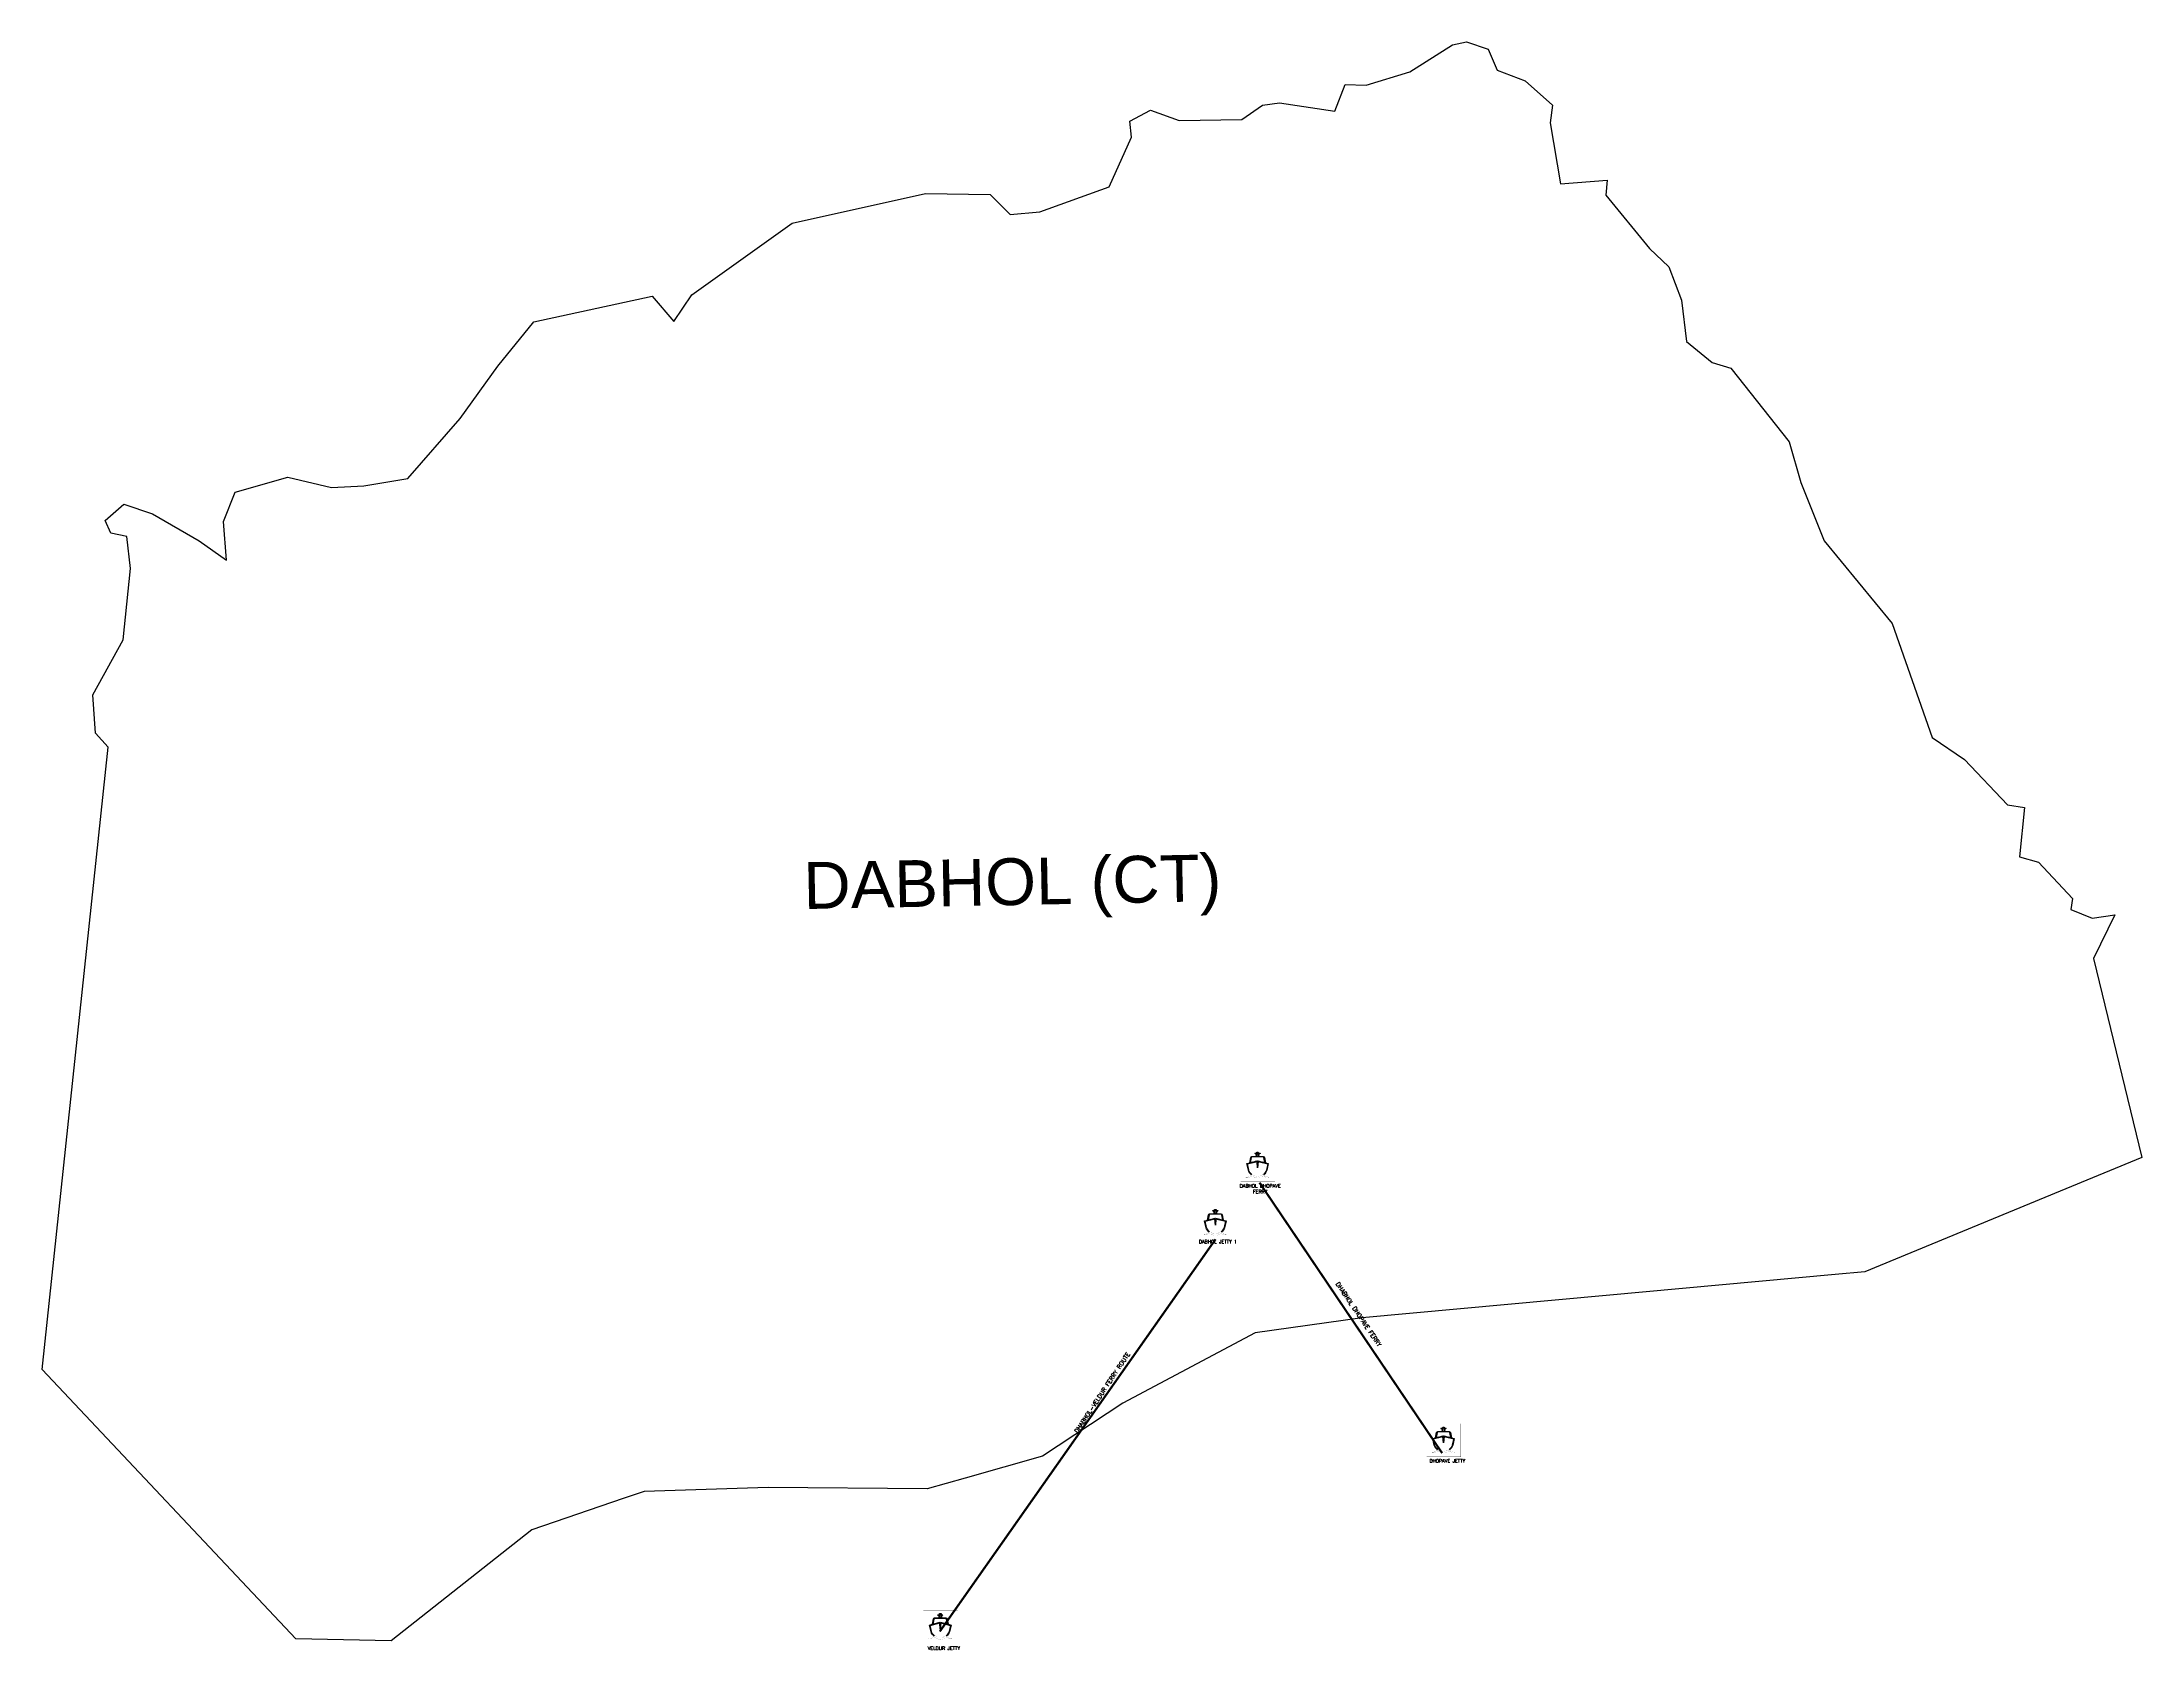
# Model space of a CAD drawing. Header units: metres. Extents: x 303788 to 308665, y 1944207 to 1947942.
import ezdxf

# ---------------------------------------------------------------- set-up
doc = ezdxf.new("R2010")
doc.units = ezdxf.units.M
doc.header["$MEASUREMENT"] = 0
doc.linetypes.add('DASHED2', pattern=[0.375, 0.25, -0.125])
for name, color, linetype in [('FERRY', 14, 'Continuous'), ('FERRY ROUTE', 5, 'Continuous'), ('FERRY ROUTE TEXT', 7, 'Continuous'), ('JETTY TEXT', 7, 'Continuous'), ('VILLAGE NAME', 250, 'Continuous')]:
    doc.layers.add(name, color=color, linetype=linetype)
doc.styles.get("Standard").update_dxf_attribs({"font": 'simplex.shx'})

# ---------------------------------------------------------------- blocks, each defined once
blk = doc.blocks.new('TUYJYHJ')
h = blk.add_hatch(color=256)
h.dxf.hatch_style = 1
h.paths.add_polyline_path([(-17427, 33760, 0.3927863), (-17566, 33889), (-18045, 33889), (-18075, 34080), (-17901, 34205), (-17918, 34237), (-18098, 34237), (-18112, 34354), (-18272, 34355), (-18285, 34236), (-18465, 34234), (-18482, 34202), (-18306, 34078), (-18333, 33889), (-18821, 33889, 0.3808527), (-18952, 33762), (-19066, 33168), (-19383, 33085), (-19217, 32340, 0.1416171), (-18869, 31851, 0.0136089), (-18837, 31886, -0.1415696), (-19171, 32353), (-19326, 33051), (-18254, 33330), (-18191, 32633), (-18127, 33330), (-17055, 33051), (-17210, 32353, -0.1421711), (-17546, 31885, 0.0134174), (-17514, 31849, 0.1421217), (-17165, 32340), (-16999, 33085), (-17315, 33168)])
h.paths.add_polyline_path([(-17377, 33184), (-18191, 33396), (-19003, 33184), (-18894, 33755, -0.3875835), (-18819, 33831), (-17566, 33831, -0.4030462), (-17485, 33753)], flags=16)
h.paths.add_polyline_path([(-17522, 33276), (-18153, 33444, 0.1099752), (-18246, 33444), (-18863, 33280, -0.3953326), (-18920, 33345), (-18859, 33724, -0.2949015), (-18804, 33783), (-17594, 33782, -0.3365152), (-17524, 33736), (-17447, 33341, -0.3840616)], flags=0)
h.paths.add_polyline_path([(-18093, 33889), (-18286, 33889), (-18255, 34100), (-18379, 34188), (-18243, 34190), (-18230, 34308), (-18154, 34307), (-18140, 34190), (-18003, 34190), (-18126, 34101)], flags=16)
at = {"const_width": 10}
blk.add_lwpolyline([(-20070, 34743), (-16263, 34743), (-16263, 31059), (-20070, 31059)], close=True, dxfattribs=at)
at = {"flags": 128}
for points in [[(-18869, 31851, -0.1416171), (-19217, 32340), (-19383, 33085), (-19066, 33168), (-18952, 33762, -0.3808527), (-18821, 33889), (-18333, 33889), (-18306, 34078), (-18482, 34202), (-18465, 34234), (-18285, 34236), (-18272, 34355), (-18112, 34354), (-18112, 34354), (-18098, 34237), (-17918, 34237), (-17901, 34205), (-18075, 34080), (-18045, 33889), (-17565, 33889), (-17565, 33889, -0.3919775), (-17427, 33760), (-17315, 33168), (-16999, 33085), (-17165, 32340, -0.1421217), (-17514, 31849)], [(-18837, 31886, -0.1415696), (-19171, 32353), (-19326, 33051), (-18254, 33330)], [(-17377, 33184), (-17485, 33753, 0.4019781), (-17565, 33831), (-18819, 33831, 0.3875835), (-18894, 33755), (-19003, 33184)], [(-18127, 33330), (-17055, 33051), (-17210, 32353, -0.1421711), (-17546, 31885)]]:
    blk.add_lwpolyline(points, format="xyb", dxfattribs=at)
for points in [[(-19003, 33184), (-18191, 33396), (-17377, 33184)], [(-18286, 33889), (-18255, 34100), (-18379, 34188), (-18243, 34190), (-18230, 34308), (-18154, 34307), (-18140, 34190), (-18003, 34190), (-18126, 34101), (-18093, 33889)], [(-18093, 33889), (-18286, 33889)], [(-18127, 33330), (-18191, 32633), (-18254, 33330)]]:
    blk.add_lwpolyline(points, dxfattribs=at)
at = {"const_width": 10, "flags": 128}
blk.add_lwpolyline([(-17594, 33782, -0.3365152), (-17524, 33736), (-17447, 33341, -0.3840616), (-17522, 33276), (-18153, 33444, 0.1099752), (-18246, 33444), (-18863, 33280, -0.3953326), (-18920, 33345), (-18859, 33724, -0.2949015), (-18804, 33783)], format="xyb", close=True, dxfattribs=at)
at = {"const_width": 10}
blk.add_lwpolyline([(-19531, 31574, 0.2463985), (-18801, 31932, 0.4206168), (-17584, 31932, 0.244555), (-16847, 31572, -0.2283367), (-17585, 31739, -0.420789), (-18798, 31742, -0.2663096)], format="xyb", close=True, dxfattribs=at)

msp = doc.modelspace()

# ---------------------------------------------------------------- linework, layer by layer
at = {"color": 6, "flags": 128}
for points in [[(305990.5, 1947587.7), (306036.8, 1947541.1), (306105.4, 1947547.6), (306266.3, 1947605.2), (306318.3, 1947720.3), (306314.8, 1947758.2), (306362.8, 1947783.5), (306428.8, 1947759.2), (306574.7, 1947762), (306622.3, 1947794.7), (306661.9, 1947800.2), (306790.6, 1947780.8), (306814.5, 1947842.9), (306863.1, 1947841.7), (306964.7, 1947872.7), (307063.5, 1947935.4), (307096.4, 1947941.7), (307146.5, 1947924.9), (307167.5, 1947875.9), (307232.1, 1947851.7), (307296.1, 1947795.1), (307290.4, 1947754.2), (307314.7, 1947612.3), (307422.9, 1947620.9), (307419.9, 1947586.2), (307521.4, 1947462.4), (307566, 1947419.7), (307595.3, 1947341.8), (307606.8, 1947245.9), (307666.5, 1947197.6), (307709.9, 1947184.1), (307845.9, 1947012.9), (307872.8, 1946918.6), (307926.9, 1946783.4), (308084.5, 1946591.3), (308177.6, 1946326.5), (308252.3, 1946275.7), (308352.2, 1946170), (308392.3, 1946164.2), (308380.7, 1946049.6), (308424.5, 1946037.1), (308503.8, 1945952.6), (308499.4, 1945927.3), (308549.3, 1945907), (308601.5, 1945914.5), (308552.6, 1945813.1), (308664.8, 1945351.3), (308474.9, 1945273), (308021.2, 1945085.8), (307952.2, 1945079.5), (307420.6, 1945030.9), (306853.6, 1944979), (306605.6, 1944944), (306298.4, 1944780.2), (306111.6, 1944657.7), (305932.2, 1944606.7), (305843.9, 1944581.6), (305474.9, 1944585), (305186.4, 1944575.7), (305138.1, 1944559.2), (304925.5, 1944486.2), (304599, 1944228.3), (304377.7, 1944233.1), (303788.4, 1944858.7), (303941.7, 1946304.1), (303912.7, 1946336.3), (303906.1, 1946425.6), (303976.7, 1946553.6), (303993.9, 1946719.2), (303985.5, 1946792.9), (303948.2, 1946801.3), (303935, 1946830.7), (303978.3, 1946868.1), (304045.2, 1946846.1), (304153, 1946783.5), (304216.8, 1946738.1), (304209.8, 1946828.1), (304236.7, 1946896.4), (304359.1, 1946930.9), (304460.3, 1946907.4), (304535.8, 1946910.8), (304637.6, 1946927.8), (304759.7, 1947067.2), (304846.8, 1947188.6), (304930.7, 1947291.5), (305205, 1947351.4), (305255.7, 1947292.6), (305297.4, 1947354.8), (305530.7, 1947520.9), (305840.2, 1947589.6)], [(305840.2, 1947589.6), (305990.5, 1947587.7)]]:
    msp.add_lwpolyline(points, dxfattribs=at)
at = {"layer": 'FERRY ROUTE', "linetype": 'DASHED2', "ltscale": 500, "const_width": 5, "flags": 128}
for points in [[(306615.7, 1945292.6), (307039.7, 1944664.4)], [(305873.2, 1944250.2), (306513.5, 1945161.2)]]:
    msp.add_lwpolyline(points, dxfattribs=at)

# ---------------------------------------------------------------- block references
at = {"layer": 'FERRY', "xscale": 0.02092173326801607, "yscale": 0.02092173326801607, "zscale": 0.02092173326801607}
for p in [(306991.7, 1944644.7), (306893.6, 1944511.4), (307423.4, 1944006), (306254.9, 1943573)]:
    msp.add_blockref('TUYJYHJ', p, dxfattribs=at)

# ---------------------------------------------------------------- texts
at = {"layer": 'FERRY ROUTE TEXT', "char_height": 10, "attachment_point": 1}
for s, width, insert, rotation in [('DHABHOL DHOPAVE FERRY', 229.759, (306800.5, 1945062.9), 303.9976), ('DHABHOL-VELDUR FERRY ROUTE', 386.758, (306184.9, 1944715.7), 56.4429)]:
    msp.add_mtext_dynamic_manual_height_columns(s, width=width, gutter_width=1, heights=[0], dxfattribs=dict(at, insert=insert, rotation=rotation))
at = {"layer": 'JETTY TEXT', "char_height": 8, "attachment_point": 1}
for s, insert in [('\\pxqc;DABHOL DHOPAVE FERRY ', (306562, 1945289.1)), ('\\pxqc; DHOPAVE JETTY', (306993.7, 1944650.4))]:
    msp.add_mtext_dynamic_manual_height_columns(s, width=110.496, gutter_width=1, heights=[32.1], dxfattribs=dict(at, insert=insert))
for s, insert, width in [('\\pxqc;DABHOL JETTY 1', (306463.1, 1945159.7), 111.906), ('\\pxqc;VELDUR JETTY', (305838.1, 1944215.3), 89.045)]:
    msp.add_mtext(s, dxfattribs=dict(at, insert=insert, width=width))
at = {"layer": 'VILLAGE NAME', "insert": (305555.4, 1946036.7), "char_height": 108.748, "attachment_point": 1, "rotation": 1.1028}
msp.add_mtext_dynamic_manual_height_columns('{\\fArial|b0|i0|c0|p34;DABHOL (CT)}', width=1571.314, gutter_width=543.7, heights=[0], dxfattribs=at)

doc.saveas('drawing.dxf')
